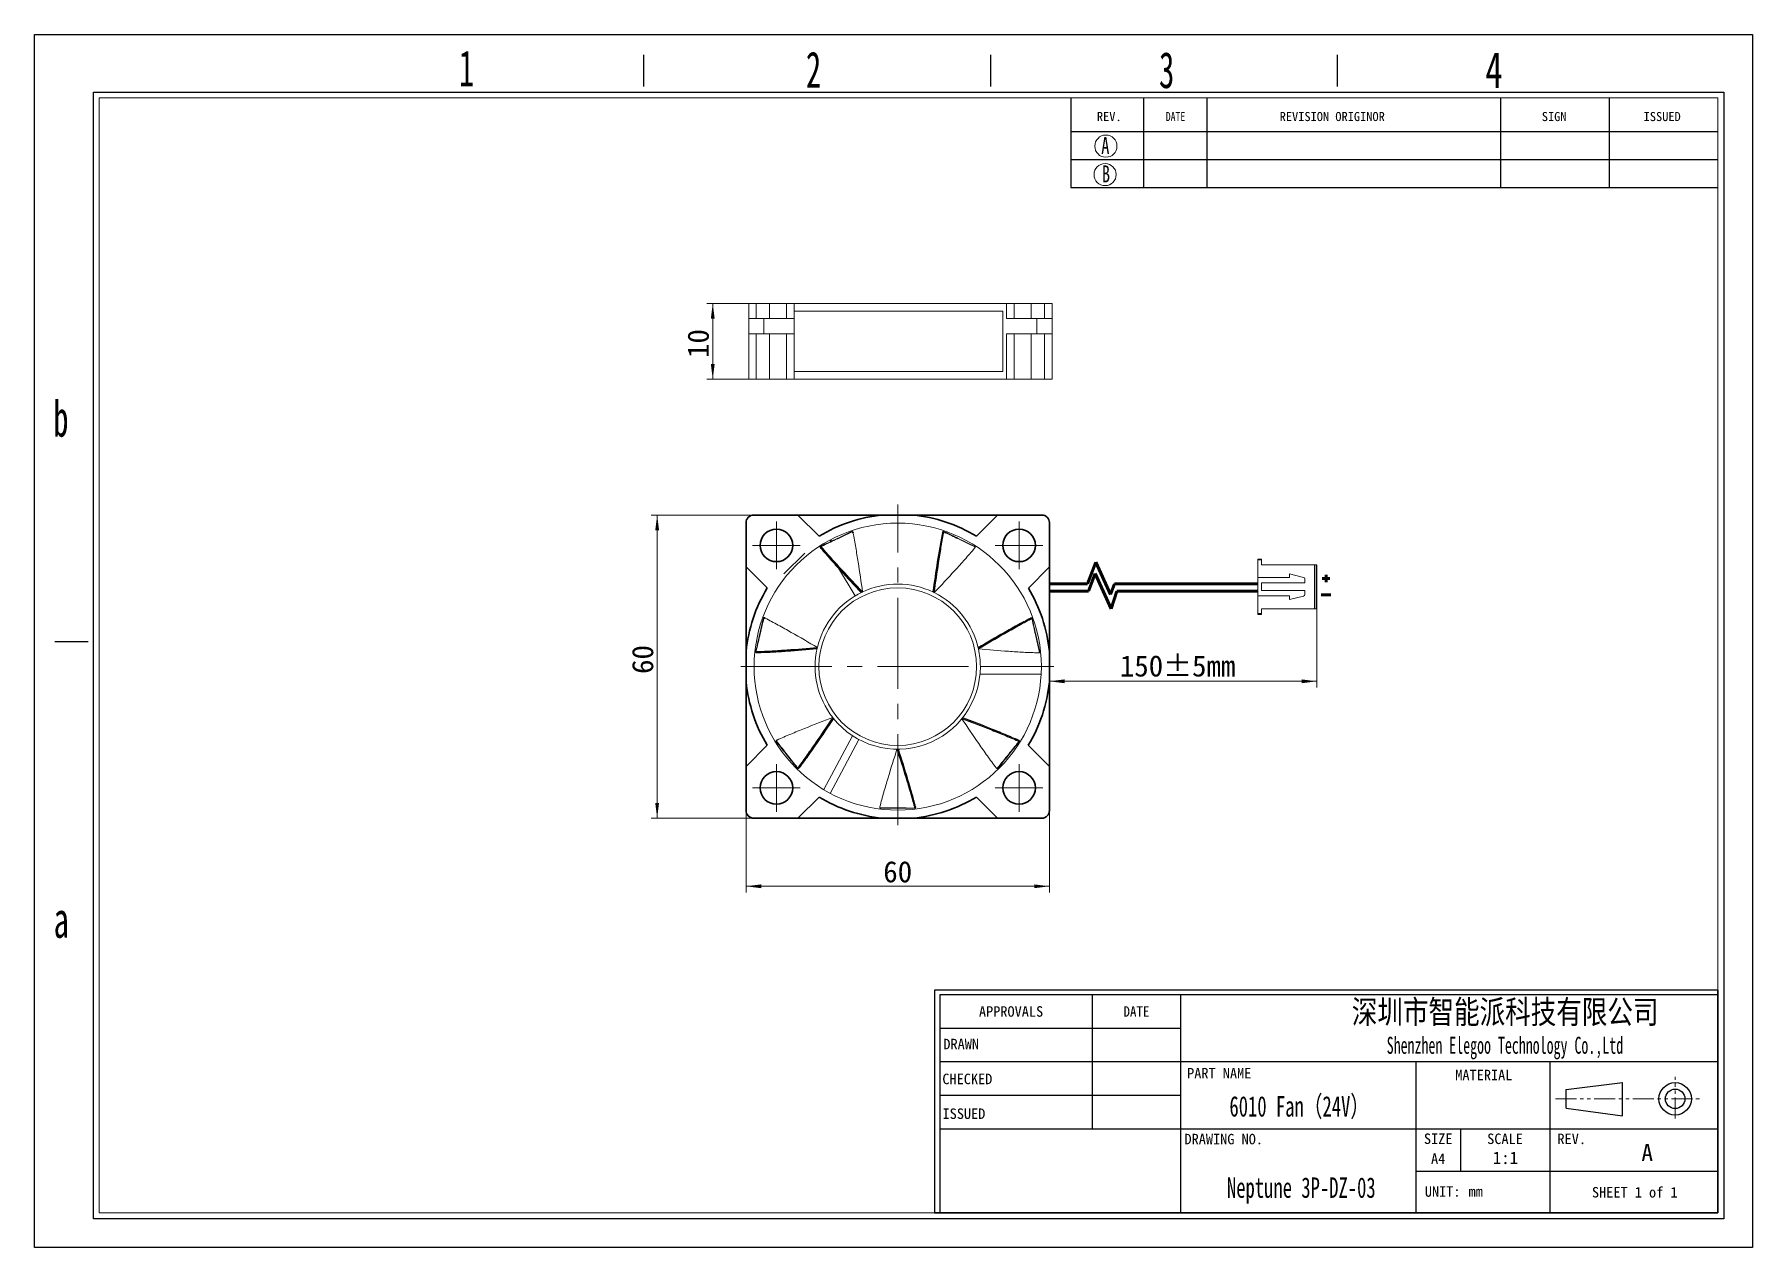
# Model space of a CAD drawing. Header units: millimetres. Extents: x 0 to 227, y 0 to 160.
import ezdxf
from ezdxf.enums import TextEntityAlignment as Align

# ---------------------------------------------------------------- set-up
doc = ezdxf.new("R2010")
doc.units = ezdxf.units.MM
doc.linetypes.add('双点画线', pattern=[22, 12, -2, 2, -2, 2, -2])
doc.linetypes.add('点画线', pattern=[18, 12, -2, 2, -2])
doc.layers.get('0').update_dxf_attribs({"lineweight": 35})
for name, color, linetype, lineweight in [('SLD-0', 179, 'Continuous', 30), ('中心线层', 1, '点画线', 18), ('尺寸线层', 3, 'Continuous', 18), ('粗实线层', 7, 'Continuous', 35)]:
    doc.layers.add(name, color=color, linetype=linetype, lineweight=lineweight)
doc.styles.add('SLDTEXTSTYLE0', font='', dxfattribs={"width": 0.7})
doc.styles.add('SLDTEXTSTYLE10', font='', dxfattribs={"width": 0.7865})
doc.styles.add('SLDTEXTSTYLE11', font='', dxfattribs={"width": 0.862222})
doc.styles.add('SLDTEXTSTYLE12', font='', dxfattribs={"width": 1.089})
doc.styles.add('SLDTEXTSTYLE13', font='', dxfattribs={"width": 0.805625})
doc.styles.add('SLDTEXTSTYLE2', font='', dxfattribs={"width": 0.469})
doc.styles.add('SLDTEXTSTYLE3', font='', dxfattribs={"width": 0.56})
doc.styles.add('SLDTEXTSTYLE4', font='', dxfattribs={"width": 0.40535})
doc.styles.add('SLDTEXTSTYLE5', font='', dxfattribs={"width": 0.7})
doc.styles.add('SLDTEXTSTYLE6', font='', dxfattribs={"width": 0.62})
doc.styles.add('SLDTEXTSTYLE7', font='', dxfattribs={"width": 0.9075})
doc.styles.add('SLDTEXTSTYLE8', font='', dxfattribs={"width": 0.484})
doc.styles.add('SLDTEXTSTYLE9', font='', dxfattribs={"width": 0.870455})
doc.styles.add('工程1', font='')
doc.styles.add('标准', font='', dxfattribs={"width": 0.667})
doc.styles.get('SLDTEXTSTYLE0').set_extended_font_data('宋体')
doc.styles.get('SLDTEXTSTYLE10').set_extended_font_data('宋体')
doc.styles.get('SLDTEXTSTYLE11').set_extended_font_data('宋体')
doc.styles.get('SLDTEXTSTYLE12').set_extended_font_data('宋体')
doc.styles.get('SLDTEXTSTYLE13').set_extended_font_data('宋体')
doc.styles.get('SLDTEXTSTYLE2').set_extended_font_data('宋体')
doc.styles.get('SLDTEXTSTYLE3').set_extended_font_data('宋体')
doc.styles.get('SLDTEXTSTYLE4').set_extended_font_data('宋体')
doc.styles.get('SLDTEXTSTYLE5').set_extended_font_data('宋体')
doc.styles.get('SLDTEXTSTYLE6').set_extended_font_data('宋体')
doc.styles.get('SLDTEXTSTYLE7').set_extended_font_data('宋体')
doc.styles.get('SLDTEXTSTYLE8').set_extended_font_data('宋体')
doc.styles.get('SLDTEXTSTYLE9').set_extended_font_data('宋体')
doc.styles.get('工程1').set_extended_font_data('宋体')
doc.styles.get('标准').set_extended_font_data('宋体')
doc.dimstyles.new('标准', dxfattribs={"dimscale": 0.8, "dimtxt": 3.5, "dimasz": 2.5, "dimexe": 1, "dimexo": 0, "dimtad": 1, "dimdsep": 46, "dimtxsty": '工程1', "dimblk": '_CAXARROW', "dimcen": 0, "dimdle": 4, "dimazin": 2, "dimtfac": 0.707107, "dimtdec": 3, "dimtmove": 2, "dimatfit": 3, "dimfxl": 1, "dimfrac": 2, "dimtolj": 1, "dimarcsym": 1})

msp = doc.modelspace()

# ---------------------------------------------------------------- blocks, each defined once
blk = doc.blocks.new('ELEGOO标题栏_1')
for p in [(133.85, 38.11), (0, 0)]:
    blk.add_line(p, (133.85, 0))
at = {"layer": 'SLD-0', "color": 0, "linetype": 'Continuous'}
for p, q in [((133.85, 38.11), (0, 38.11)), ((0, 38.11), (0, 0)), ((133.85, 37.29), (0.96, 37.29)), ((0.96, 37.29), (0.96, 0)), ((26.95, 37.29), (26.95, 14.34)), ((42.07, 37.29), (42.07, 0)), ((42.07, 31.55), (0.96, 31.55)), ((133.85, 25.81), (0.96, 25.81)), ((82.22, 25.81), (82.22, 0)), ((105.17, 0), (105.17, 25.81)), ((107.93, 21.13), (117.56, 22.32)), ((107.93, 17.89), (107.93, 21.13)), ((117.56, 16.63), (117.56, 22.32)), ((42.07, 20.08), (0.96, 20.08)), ((107.93, 17.89), (117.56, 16.63)), ((133.85, 14.34), (0.96, 14.34)), ((89.87, 14.34), (89.87, 7.17)), ((82.22, 7.17), (133.85, 7.17))]:
    blk.add_line(p, q, dxfattribs=at)
for radius in [2.77, 1.67]:
    blk.add_circle((126.54, 19.51), radius, dxfattribs=at)
at = {"layer": '中心线层', "color": 1, "linetype": '双点画线', "lineweight": 18, "ltscale": 0.3}
for p, q in [((126.54, 16.16), (126.54, 23.3)), ((106.1, 19.51), (130.7, 19.51))]:
    blk.add_line(p, q, dxfattribs=at)
at = {"layer": 'SLD-0', "color": 0}
for s, insert, char_height, width, attachment_point, style in [('{\\W1;APPROVALS}', (13.1, 35.34), 1.7927, 38.1779, 2, 'SLDTEXTSTYLE10'), ('DATE', (34.52, 35.34), 1.793, 17.8919, 2, 'SLDTEXTSTYLE7'), ('{\\W0.8;深圳市智能派科技有限公司}', (97.5, 36.37), 4, 133.1206, 2, 'SLDTEXTSTYLE0'), ('{\\W1;DRAWN}', (4.58, 29.77), 1.7927, 12.6788, 2, 'SLDTEXTSTYLE4'), ('{\\fsimsun|b1|i0|c134|p2;\\W0.6;Shenzhen Elegoo Technology Co.,Ltd}', (97.46, 30.12), 2.9104, 129.0935, 2, 'SLDTEXTSTYLE2'), ('{\\W1;CHECKED}', (5.63, 23.81), 1.7927, 17.6061, 2, 'SLDTEXTSTYLE4'), ('{\\W1;PART NAME}', (48.66, 24.78), 1.7927, 40.2352, 2, 'SLDTEXTSTYLE11'), ('{\\W1;MATERIAL}', (93.86, 24.48), 1.7927, 43.0109, 2, 'SLDTEXTSTYLE12'), ('{\\W1;ISSUED}', (5.05, 17.87), 1.7927, 14.7218, 2, 'SLDTEXTSTYLE4'), ('{\\W1;DRAWING NO.}', (49.43, 13.53), 1.7927, 46.8642, 2, 'SLDTEXTSTYLE9'), ('{\\W1;SIZE}', (86.06, 13.59), 1.793, 9.8746, 2, 'SLDTEXTSTYLE4'), ('{\\W1;SCALE}', (97.48, 13.58), 1.7927, 22.8456, 2, 'SLDTEXTSTYLE7'), ('{\\W1;REV.}', (108.87, 13.56), 1.793, 16.3741, 2, 'SLDTEXTSTYLE7'), ('{\\W1;A}', (120.78, 11.78), 2.91, 3.9348, 1, 'SLDTEXTSTYLE3'), ('{\\W1;A4}', (86.06, 10.18), 1.793, 4.9073, 2, 'SLDTEXTSTYLE4'), ('{\\W1;1:1}', (97.55, 10.49), 2.117, 7.7808, 2, 'SLDTEXTSTYLE3'), ('{\\W1;UNIT:}', (86.83, 4.57), 1.7927, 18.0042, 2, 'SLDTEXTSTYLE7'), ('{\\W1;mm}', (92.46, 4.58), 1.793, 5.0475, 2, 'SLDTEXTSTYLE8'), ('{\\W1;SHEET 1 of 1}', (119.64, 4.44), 1.7927, 47.0046, 2, 'SLDTEXTSTYLE13')]:
    blk.add_mtext(s, dxfattribs=dict(at, insert=insert, char_height=char_height, width=width, attachment_point=attachment_point, style=style))
at = {"layer": '尺寸线层', "color": 0, "style": '标准', "width": 0.667}
for tag, height, p in [('绘制者', 2, (21.79, 28.7)), ('绘图日期', 2, (34.51, 28.68)), ('审核者', 2, (21.8, 23.22)), ('审核日期', 2, (34.51, 22.95)), ('材质', 3.5, (94.1, 18.33)), ('发布者', 2, (21.79, 17.24)), ('发布日期', 2, (34.51, 17.21)), ('零件名称', 3.5, (62.32, 18.23)), ('图纸编号', 3.5, (62.68, 4.34))]:
    blk.add_attdef(tag, text='', height=height, dxfattribs=at).set_placement(p, align=Align.MIDDLE_CENTER)
blk = doc.blocks.new('更新记录栏_1')
at = {"layer": 'SLD-0', "color": 0, "linetype": 'Continuous'}
for p, q in [((-110.52, 0), (-110.52, -15.3)), ((-98.13, 0), (-98.13, -15.3)), ((-87.3, 0), (-87.3, -15.3)), ((-110.52, -5.74), (0, -5.74)), ((-110.52, -10.52), (0, -10.52)), ((-110.52, -15.3), (0, -15.3))]:
    blk.add_line(p, q, dxfattribs=at)
at = {"layer": 'SLD-0', "color": 0}
for p, q in [((-37.16, 0), (-37.16, -15.3)), ((-18.58, 0), (-18.58, -15.3))]:
    blk.add_line(p, q, dxfattribs=at)
at = {"layer": 'SLD-0', "color": 2, "lineweight": 0}
for centre in [(-104.56, -8.25), (-104.68, -13.1)]:
    blk.add_circle(centre, 1.89, dxfattribs=at)
at = {"layer": '粗实线层', "color": 0, "lineweight": 18}
for p in [(-110.52, 0), (0, -15.3)]:
    blk.add_line(p, (0, 0), dxfattribs=at)
at = {"layer": 'SLD-0', "color": 0, "attachment_point": 1, "style": 'SLDTEXTSTYLE10'}
for s, insert, char_height, width in [('{\\W1;REV.}', (-106.09, -2.41), 1.554, 12.2988), ('DATE', (-94.32, -2.41), 1.554, 13.4388), ('{\\W1;REVISION ORIGINOR}', (-74.87, -2.41), 1.5536, 57.5127), ('{\\W1;SIGN}', (-30.09, -2.41), 1.554, 12.3134), ('{\\W1;ISSUED}', (-12.7, -2.41), 1.5536, 19.59)]:
    blk.add_mtext(s, dxfattribs=dict(at, insert=insert, char_height=char_height, width=width))
at = {"layer": 'SLD-0', "color": 2, "char_height": 2.9, "attachment_point": 1, "style": 'SLDTEXTSTYLE5'}
for s, insert, width in [('A', (-105.34, -6.68), 3.5956), ('B', (-105.23, -11.54), 3.5381)]:
    blk.add_mtext(s, dxfattribs=dict(at, insert=insert, width=width))
at = {"layer": '尺寸线层', "color": 0, "style": '标准', "width": 0.667}
for tag, p in [('日期A', (-92.71, -8.13)), ('A版本更新内容', (-62.23, -8.13)), ('标记A', (-27.87, -8.13)), ('发布者A', (-9.29, -8.13)), ('日期B', (-92.71, -12.91)), ('A版本更新内容', (-62.23, -12.91)), ('标记B', (-27.87, -12.91)), ('发布者B', (-9.29, -12.91))]:
    blk.add_attdef(tag, text='', height=1.5, dxfattribs=at).set_placement(p, align=Align.MIDDLE_CENTER)
blk = doc.blocks.new('图框_1')
at = {"layer": 'SLD-0', "color": 0}
for p, q in [((0, 207.38), (293.52, 207.38)), ((0, 0), (0, 207.38)), ((293.52, 207.38), (293.52, 0)), ((293.52, 0), (0, 0))]:
    blk.add_line(p, q, dxfattribs=at)
at = {"layer": 'SLD-0', "color": 0, "linetype": 'Continuous'}
for p, q in [((104.11, 198.49), (104.11, 203.88)), ((163.36, 198.49), (163.36, 203.88)), ((222.61, 198.49), (222.61, 203.88)), ((10.1, 4.94), (10.1, 197.5)), ((10.1, 197.5), (288.58, 197.5)), ((288.58, 197.5), (288.58, 4.94)), ((9.21, 103.56), (3.48, 103.56)), ((288.58, 4.94), (10.1, 4.94))]:
    blk.add_line(p, q, dxfattribs=at)
at = {"layer": 'SLD-0', "color": 0, "lineweight": 15}
for p, q in [((11.08, 5.93), (11.08, 196.52)), ((11.08, 196.52), (287.59, 196.52)), ((287.59, 196.52), (287.59, 5.93)), ((287.59, 5.93), (11.08, 5.93))]:
    blk.add_line(p, q, dxfattribs=at)
at = {"layer": 'SLD-0', "color": 0, "char_height": 6.17, "attachment_point": 1}
for s, insert, width, style in [('1', (72.52, 204.68), 3.1728, 'SLDTEXTSTYLE6'), ('2', (131.8, 204.43), 6.4014, 'SLDTEXTSTYLE6'), ('3', (192.12, 204.37), 6.3735, 'SLDTEXTSTYLE6'), ('4', (247.85, 204.37), 7.6545, 'SLDTEXTSTYLE5'), ('b', (3.24, 144.8), 6.4386, 'SLDTEXTSTYLE6'), ('a', (3.29, 59.13), 6.3735, 'SLDTEXTSTYLE6')]:
    blk.add_mtext(s, dxfattribs=dict(at, insert=insert, width=width, style=style))
blk = doc.blocks.new('图框1_1')
at = {"layer": '粗实线层', "color": 0}
blk.add_blockref('图框_1', (0, 0), dxfattribs=at)
blk = doc.blocks.new('*X6')
at = {"layer": '尺寸线层', "linetype": 'Continuous'}
for points in [[(89.46, 124.59), (89.71, 122.59), (89.21, 122.59)], [(89.46, 114.59), (89.71, 116.59), (89.21, 116.59)]]:
    blk.add_hatch(color=0, dxfattribs=at).paths.add_polyline_path(points, flags=0)
at = {"layer": '尺寸线层', "color": 0, "linetype": 'Continuous'}
for p, q in [((95.2, 124.59), (88.66, 124.59)), ((89.46, 124.59), (89.46, 114.59)), ((95.2, 114.59), (88.66, 114.59))]:
    blk.add_line(p, q, dxfattribs=at)
at = {"layer": '尺寸线层', "color": 0, "insert": (87.56, 119.3), "char_height": 2.8, "width": 6.695, "attachment_point": 5, "rotation": 90, "style": '工程1'}
blk.add_mtext('10', dxfattribs=at)
blk = doc.blocks.new('_CAXARROW')
blk.add_hatch(color=0).paths.add_polyline_path([(0, 0), (-1, 0.125), (-1, -0.125)], flags=0)
blk = doc.blocks.new('*X7')
at = {"layer": '尺寸线层', "linetype": 'Continuous'}
for points in [[(82.13, 96.67), (81.88, 94.67), (82.38, 94.67)], [(82.13, 56.67), (81.88, 58.67), (82.38, 58.67)]]:
    blk.add_hatch(color=0, dxfattribs=at).paths.add_polyline_path(points, flags=0)
at = {"layer": '尺寸线层', "color": 0, "linetype": 'Continuous'}
for p, q in [((100.69, 96.67), (81.33, 96.67)), ((82.13, 56.67), (82.13, 96.67)), ((100.69, 56.67), (81.33, 56.67))]:
    blk.add_line(p, q, dxfattribs=at)
at = {"layer": '尺寸线层', "color": 0, "insert": (80.23, 77.61), "char_height": 2.8, "width": 7.2268, "attachment_point": 5, "rotation": 90, "style": '工程1'}
blk.add_mtext('60', dxfattribs=at)
blk = doc.blocks.new('*X8')
at = {"layer": '尺寸线层', "linetype": 'Continuous'}
for points in [[(93.85, 47.68), (95.85, 47.93), (95.85, 47.43)], [(133.85, 47.68), (131.85, 47.93), (131.85, 47.43)]]:
    blk.add_hatch(color=0, dxfattribs=at).paths.add_polyline_path(points, flags=0)
at = {"layer": '尺寸线层', "color": 0, "linetype": 'Continuous'}
for p, q in [((93.85, 63.5), (93.85, 46.88)), ((133.85, 63.5), (133.85, 46.88)), ((93.85, 47.68), (133.85, 47.68))]:
    blk.add_line(p, q, dxfattribs=at)
at = {"layer": '尺寸线层', "color": 0, "insert": (113.85, 49.58), "char_height": 2.8, "width": 7.2268, "attachment_point": 5, "style": '工程1'}
blk.add_mtext('60', dxfattribs=at)
blk = doc.blocks.new('*X9')
at = {"layer": '尺寸线层', "linetype": 'Continuous'}
for points in [[(133.85, 74.73), (135.85, 74.98), (135.85, 74.48)], [(169.13, 74.73), (167.13, 74.98), (167.13, 74.48)]]:
    blk.add_hatch(color=0, dxfattribs=at).paths.add_polyline_path(points, flags=0)
at = {"layer": '尺寸线层', "color": 0, "linetype": 'Continuous'}
for p, q in [((169.13, 84.31), (169.13, 73.93)), ((133.85, 77.64), (133.85, 73.93)), ((133.85, 74.73), (169.13, 74.73))]:
    blk.add_line(p, q, dxfattribs=at)
at = {"layer": '尺寸线层', "color": 0, "insert": (150.76, 76.74), "char_height": 2.8, "width": 31.0972, "attachment_point": 5, "style": '工程1'}
blk.add_mtext('150%%P5mm', dxfattribs=at)

# ---------------------------------------------------------------- dimensions: what is measured, and where the dimension line sits
at = {"layer": '尺寸线层', "color": 0}
dim = msp.add_linear_dim(base=(89.457, 114.589), p1=(95.201, 124.589), p2=(95.201, 114.589), angle=270, dimstyle='标准', override={"dimsah": 1, "dimtfill": 1, "dimtzin": 8}, dxfattribs=at)
dim.commit()
dim.dimension.update_dxf_attribs({"geometry": '*X6', "text_midpoint": (89.457, 119.298), "dimtype": 160})
for base, p1, p2, angle, text, override, picture, middle in [((82.133, 96.666), (100.692, 56.666), (100.692, 96.666), 90, '60', {"dimsah": 1, "dimtfac": 1, "dimtfill": 1, "dimtzin": 8}, '*X7', (82.133, 77.613)), ((169.132, 74.732), (133.854, 77.642), (169.132, 84.31), 0, '150%%P5mm', {"dimsah": 1, "dimtfac": 1, "dimtfill": 1}, '*X9', (150.755, 74.732))]:
    dim = msp.add_linear_dim(base=base, p1=p1, p2=p2, angle=angle, text=text, dimstyle='标准', override=override, dxfattribs=at)
    dim.commit()
    dim.dimension.update_dxf_attribs({"geometry": picture, "text_midpoint": middle, "dimtype": 160})
dim = msp.add_linear_dim(base=(133.854, 47.684), p1=(93.854, 63.503), p2=(133.854, 63.503), angle=0, text='60', dimstyle='标准', override={"dimsah": 1, "dimtfac": 1, "dimtfill": 1, "dimtzin": 8}, dxfattribs=at)
dim.commit()
dim.dimension.update_dxf_attribs({"geometry": '*X8', "text_midpoint": (113.854, 47.684)})

# ---------------------------------------------------------------- linework, layer by layer
at = {"color": 0, "linetype": 'Continuous', "lineweight": 15}
for p, q in [((94.201, 122.589), (94.201, 124.589)), ((95.201, 124.589), (94.201, 124.589)), ((94.201, 120.589), (94.201, 122.589)), ((94.201, 122.589), (96.201, 122.589)), ((95.201, 122.589), (95.201, 124.589)), ((96.951, 124.589), (95.201, 124.589)), ((96.201, 122.589), (96.201, 120.589)), ((96.201, 122.589), (100.201, 122.589)), ((96.951, 122.589), (96.951, 124.589)), ((99.201, 124.589), (96.951, 124.589)), ((99.201, 122.589), (99.201, 124.589)), ((100.201, 124.589), (99.201, 124.589)), ((100.201, 122.589), (100.201, 124.589)), ((128.201, 124.589), (100.201, 124.589)), ((100.201, 123.589), (127.701, 123.589)), ((100.201, 123.589), (100.201, 115.589)), ((127.701, 115.589), (127.701, 123.589)), ((128.201, 122.589), (128.201, 124.589)), ((129.201, 124.589), (128.201, 124.589)), ((128.201, 122.589), (132.201, 122.589)), ((129.201, 122.589), (129.201, 124.589)), ((131.451, 124.589), (129.201, 124.589)), ((131.451, 122.589), (131.451, 124.589)), ((133.201, 124.589), (131.451, 124.589)), ((132.201, 120.589), (132.201, 122.589)), ((132.201, 122.589), (134.201, 122.589)), ((133.201, 122.589), (133.201, 124.589)), ((134.201, 124.589), (133.201, 124.589)), ((134.201, 122.589), (134.201, 124.589)), ((134.201, 122.589), (134.201, 120.589)), ((94.201, 120.589), (96.201, 120.589)), ((94.201, 120.589), (94.201, 116.589)), ((95.201, 120.589), (95.201, 114.589)), ((100.201, 120.589), (96.201, 120.589)), ((96.951, 120.589), (96.951, 114.589)), ((99.201, 114.589), (99.201, 120.589)), ((100.201, 120.589), (100.201, 114.589)), ((132.201, 120.589), (128.201, 120.589)), ((128.201, 114.589), (128.201, 120.589)), ((129.201, 120.589), (129.201, 114.589)), ((131.451, 120.589), (131.451, 114.589)), ((134.201, 120.589), (132.201, 120.589)), ((133.201, 114.589), (133.201, 120.589)), ((134.201, 120.589), (134.201, 114.589)), ((94.201, 114.589), (94.201, 116.589)), ((100.201, 115.589), (127.701, 115.589)), ((95.201, 114.589), (94.201, 114.589)), ((95.201, 114.589), (96.951, 114.589)), ((96.951, 114.589), (99.201, 114.589)), ((100.201, 114.589), (99.201, 114.589)), ((128.201, 114.589), (100.201, 114.589)), ((129.201, 114.589), (128.201, 114.589)), ((129.201, 114.589), (131.451, 114.589)), ((131.451, 114.589), (133.201, 114.589)), ((134.201, 114.589), (133.201, 114.589))]:
    msp.add_line(p, q, dxfattribs=at)
at = {"color": 0, "linetype": 'Continuous', "lineweight": 35}
for p, q in [((93.854, 95.666), (93.854, 89.828)), ((100.692, 96.666), (94.854, 96.666)), ((103.477, 93.88), (100.692, 96.666)), ((111.852, 96.666), (100.692, 96.666)), ((115.857, 96.666), (111.852, 96.666)), ((127.016, 96.666), (115.857, 96.666)), ((127.016, 96.666), (124.231, 93.88)), ((132.854, 96.666), (127.016, 96.666)), ((133.854, 89.828), (133.854, 95.666)), ((105.089, 93.195), (104.97, 93.393)), ((98.854, 88.895), (101.62, 91.646)), ((104.184, 92.759), (104.099, 92.9)), ((93.854, 89.828), (96.64, 87.042)), ((93.854, 89.828), (93.854, 78.668)), ((131.081, 87.021), (133.854, 89.828)), ((133.854, 78.668), (133.854, 89.828)), ((93.854, 78.668), (93.854, 74.663)), ((133.854, 74.663), (133.854, 78.668)), ((93.854, 74.663), (93.854, 63.503)), ((133.854, 63.503), (133.854, 74.663)), ((96.64, 66.289), (93.854, 63.503)), ((133.854, 63.503), (131.069, 66.289)), ((93.854, 63.503), (93.854, 57.666)), ((133.854, 57.666), (133.854, 63.503)), ((100.692, 56.666), (103.477, 59.451)), ((124.231, 59.451), (127.016, 56.666)), ((94.854, 56.666), (100.692, 56.666)), ((100.692, 56.666), (111.852, 56.666)), ((111.852, 56.666), (115.857, 56.666)), ((115.857, 56.666), (127.016, 56.666)), ((127.016, 56.666), (132.854, 56.666))]:
    msp.add_line(p, q, dxfattribs=at)
at = {"color": 7, "linetype": 'Continuous', "lineweight": 15}
for p, q in [((161.332, 90.86), (161.832, 90.86)), ((161.332, 90.76), (161.332, 90.86)), ((161.832, 90.76), (161.332, 90.76)), ((161.332, 90.76), (161.332, 88.41)), ((161.832, 90.86), (161.832, 90.76)), ((161.832, 90.11), (161.832, 90.76)), ((161.332, 88.41), (161.332, 86.01)), ((165.532, 88.41), (161.332, 88.41)), ((161.832, 90.11), (168.832, 90.11)), ((165.532, 88.91), (165.532, 88.41)), ((167.38, 88.448), (165.532, 88.91)), ((168.832, 84.31), (168.832, 90.11)), ((168.832, 90.11), (169.032, 90.11)), ((169.032, 90.11), (169.032, 84.31)), ((169.032, 90.11), (169.132, 90.11)), ((169.132, 84.31), (169.132, 90.11)), ((161.832, 87.71), (167.532, 87.71)), ((161.832, 86.71), (161.832, 87.71)), ((167.532, 86.71), (161.832, 86.71)), ((167.532, 87.71), (167.532, 88.254)), ((167.532, 86.166), (167.532, 86.71)), ((161.332, 86.01), (165.532, 86.01)), ((161.332, 86.01), (161.332, 83.66)), ((168.832, 84.31), (161.832, 84.31)), ((161.832, 83.66), (161.832, 84.31)), ((165.532, 85.51), (165.532, 86.01)), ((167.38, 85.972), (165.532, 85.51)), ((169.032, 84.31), (168.832, 84.31)), ((169.032, 84.31), (169.132, 84.31)), ((161.332, 83.66), (161.832, 83.66)), ((161.332, 83.56), (161.332, 83.66)), ((161.832, 83.56), (161.332, 83.56)), ((161.832, 83.66), (161.832, 83.56))]:
    msp.add_line(p, q, dxfattribs=at)
at = {"color": 9, "linetype": 'Continuous', "lineweight": 18}
for p, q in [((108.243, 86.005), (106.057, 89.642)), ((109.084, 86.461), (109.17, 86.502)), ((118.539, 86.502), (118.624, 86.461)), ((103.222, 79.044), (103.243, 79.136)), ((124.465, 79.136), (124.487, 79.044)), ((124.703, 75.666), (132.768, 75.666)), ((124.749, 76.666), (132.794, 76.666)), ((105.366, 69.836), (105.307, 69.91)), ((122.402, 69.91), (122.343, 69.836)), ((107.878, 67.556), (104.092, 60.435)), ((108.739, 67.046), (104.962, 59.943)), ((113.902, 65.771), (113.807, 65.771)), ((116.116, 57.971), (116.038, 57.971))]:
    msp.add_line(p, q, dxfattribs=at)
for points in [[(119.756, 94.335), (119.751, 94.338), (119.749, 94.34), (119.748, 94.342), (119.75, 94.343), (119.753, 94.345), (119.757, 94.345), (119.764, 94.345), (119.771, 94.345)], [(119.841, 94.31), (119.806, 94.327), (119.801, 94.33), (119.771, 94.345)], [(119.928, 94.491), (119.953, 94.479), (119.991, 94.46), (119.998, 94.457)], [(131.348, 83.069), (131.348, 83.073), (131.348, 83.077), (131.349, 83.078), (131.351, 83.078), (131.354, 83.077), (131.357, 83.073), (131.361, 83.068), (131.366, 83.062)], [(131.382, 82.986), (131.374, 83.024), (131.372, 83.03), (131.366, 83.062)], [(131.577, 83.031), (131.583, 83.004), (131.593, 82.962), (131.595, 82.954)], [(95.125, 78.621), (95.131, 78.648), (95.14, 78.689), (95.142, 78.697)], [(95.32, 78.577), (95.311, 78.539), (95.31, 78.533), (95.302, 78.501)], [(95.314, 78.487), (95.313, 78.483), (95.311, 78.48), (95.309, 78.479), (95.308, 78.48), (95.306, 78.482), (95.304, 78.487), (95.303, 78.493), (95.302, 78.501)], [(129.723, 66.903), (129.748, 66.933), (129.752, 66.937), (129.773, 66.963)], [(129.768, 66.98), (129.771, 66.984), (129.774, 66.986), (129.776, 66.986), (129.777, 66.984), (129.777, 66.981), (129.777, 66.976), (129.775, 66.97), (129.773, 66.963)], [(129.881, 66.778), (129.863, 66.756), (129.837, 66.723), (129.832, 66.717)], [(100.648, 63.241), (100.631, 63.263), (100.604, 63.296), (100.599, 63.302)], [(100.805, 63.367), (100.828, 63.336), (100.832, 63.331), (100.852, 63.305)], [(100.87, 63.306), (100.873, 63.302), (100.874, 63.299), (100.874, 63.297), (100.872, 63.296), (100.869, 63.297), (100.865, 63.298), (100.859, 63.301), (100.852, 63.305)], [(116.115, 58.171), (116.154, 58.171), (116.16, 58.171), (116.193, 58.17)], [(116.204, 58.185), (116.209, 58.185), (116.212, 58.184), (116.213, 58.183), (116.213, 58.181), (116.21, 58.178), (116.206, 58.176), (116.201, 58.173), (116.193, 58.17)]]:
    msp.add_lwpolyline(points, dxfattribs=at)
at = {"color": 0, "linetype": 'Continuous', "lineweight": 35}
for points in [[(103.705, 92.528), (103.73, 92.54), (103.768, 92.559), (103.775, 92.562)], [(103.719, 92.297), (103.714, 92.295), (103.711, 92.294), (103.709, 92.295), (103.709, 92.297), (103.71, 92.3), (103.712, 92.304), (103.716, 92.309), (103.721, 92.315)], [(103.793, 92.347), (103.757, 92.331), (103.751, 92.329), (103.721, 92.315)]]:
    msp.add_lwpolyline(points, dxfattribs=at)
at = {"color": 9, "linetype": 'Continuous', "lineweight": 18}
for radius in [18.94, 10.395]:
    msp.add_circle((113.854, 76.666), radius, dxfattribs=at)
at = {"color": 0, "linetype": 'Continuous', "lineweight": 35}
for centre in [(97.854, 92.666), (129.854, 92.666), (97.854, 60.666), (129.854, 60.666)]:
    msp.add_circle(centre, 2.15, dxfattribs=at)
for centre, radius, start, end in [((94.854, 95.666), 1, 90, 180), ((113.854, 76.666), 20.1, 95.71768, 121.08116), ((113.854, 76.666), 20.1, 58.91884, 84.28232), ((132.854, 95.666), 1, 0, 90), ((107.795, 94.444), 0.0489, 6.37512, 107.12536), ((107.95, 94.346), 0.0106, 283.47956, 337.75295), ((103.791, 92.522), 0.0427, 35.25028, 111.28431), ((103.961, 92.19), 0.23, 119.74908, 137.07498), ((113.854, 76.666), 20.1, 148.91884, 174.28232), ((113.854, 76.666), 20.1, 5.71768, 31.01015), ((96.177, 83.013), 0.0489, 57.80277, 158.55548), ((96.35, 83.073), 0.0106, 334.91458, 29.19101), ((113.854, 76.666), 20.1, 185.71768, 211.08116), ((113.854, 76.666), 20.1, 328.91884, 354.28232), ((113.854, 76.666), 20.1, 238.91884, 264.28232), ((113.854, 76.666), 20.1, 275.71768, 301.08116), ((94.854, 57.666), 1, 180, 270), ((132.854, 57.666), 1, 270, 0)]:
    msp.add_arc(centre, radius, start, end, dxfattribs=at)
at = {"color": 9, "linetype": 'Continuous', "lineweight": 18}
for centre, radius, start, end in [((119.824, 94.08), 0.23, 68.3183, 85.6496), ((119.977, 94.42), 0.0427, 343.81857, 59.85817), ((123.996, 92.305), 0.0106, 232.04796, 286.32769), ((123.976, 92.488), 0.0489, 314.94594, 55.69817), ((113.854, 76.666), 10.895, 64.28571, 166.62433), ((113.854, 76.666), 10.895, 12.85714, 63.76667), ((131.191, 82.856), 0.23, 16.88994, 34.21944), ((131.552, 82.948), 0.0427, 292.39159, 8.42801), ((95.183, 78.684), 0.0427, 86.67503, 162.71608), ((95.548, 78.611), 0.23, 171.17817, 188.50514), ((113.854, 76.666), 10.895, 167.14286, 218.05281), ((113.854, 76.666), 10.895, 360, 12.33777), ((132.405, 78.487), 0.0106, 180.62726, 234.90241), ((132.535, 78.617), 0.0489, 263.51619, 4.26978), ((113.854, 76.666), 10.895, 218.57143, 0), ((97.87, 66.802), 0.0489, 109.22948, 209.98676), ((97.931, 66.976), 0.0106, 26.34526, 80.60787), ((129.503, 66.971), 0.23, 325.46123, 342.7913), ((129.801, 66.746), 0.0427, 240.96023, 317.00276), ((100.634, 63.326), 0.0427, 138.1023, 214.14539), ((100.92, 63.566), 0.23, 222.6045, 239.93351), ((126.845, 63.298), 0.0106, 129.19832, 183.46268), ((127.027, 63.277), 0.0489, 212.08834, 312.84165), ((111.502, 58.175), 0.0106, 77.76186, 132.03487), ((111.6, 58.019), 0.0489, 160.66027, 261.41248), ((116.041, 58.013), 0.0427, 189.53068, 265.57254), ((116.031, 58.386), 0.23, 274.02812, 291.36699)]:
    msp.add_arc(centre, radius, start, end, dxfattribs=at)
at = {"color": 7, "linetype": 'Continuous', "lineweight": 15}
for centre, start, end in [((167.332, 88.254), 0, 75.96376), ((167.332, 86.166), 284.03624, 0)]:
    msp.add_arc(centre, 0.2, start, end, dxfattribs=at)
at = {"color": 9, "linetype": 'Continuous', "lineweight": 18}
for points, knots in [([(103.775, 92.562), (104.388, 92.857), (105, 93.151), (105.611, 93.446), (105.973, 93.62), (106.335, 93.794), (106.696, 93.968), (107.058, 94.143), (107.419, 94.317), (107.78, 94.491)], [0, 0, 0, 0, 395.25999, 395.25999, 395.25999, 629.1686084, 629.1686084, 629.1686084, 863.0772239, 863.0772239, 863.0772239, 863.0772239]), ([(107.843, 94.449), (107.482, 94.278), (107.12, 94.106), (106.757, 93.935), (106.395, 93.763), (106.032, 93.591), (105.669, 93.42), (105.055, 93.129), (104.441, 92.838), (103.826, 92.547)], [0, 0, 0, 0, 235.5248069, 235.5248069, 235.5248069, 471.0500895, 471.0500895, 471.0500895, 869.0415102, 869.0415102, 869.0415102, 869.0415102]), ([(109.217, 86.525), (109.037, 87.84), (108.843, 89.152), (108.532, 91.108), (108.425, 91.758), (108.203, 93.052), (108.082, 93.696), (107.953, 94.335)], [0, 0, 0, 0, 432.0472754, 432.0472754, 648.070913, 648.070913, 864.0945507, 864.0945507, 864.0945507, 864.0945507]), ([(118.491, 86.525), (118.671, 87.84), (118.865, 89.152), (119.176, 91.108), (119.283, 91.758), (119.505, 93.052), (119.626, 93.696), (119.756, 94.335)], [0, 0, 0, 0, 463.5991373, 463.5991373, 695.3987059, 695.3987059, 927.1982746, 927.1982746, 927.1982746, 927.1982746]), ([(119.771, 94.345), (119.645, 93.702), (119.527, 93.056), (119.31, 91.756), (119.207, 91.103), (118.903, 89.139), (118.714, 87.822), (118.539, 86.502)], [0, 0, 0, 0, 233.0368326, 233.0368326, 466.0736653, 466.0736653, 932.1473306, 932.1473306, 932.1473306, 932.1473306]), ([(118.624, 86.461), (118.799, 87.78), (118.988, 89.098), (119.287, 91.064), (119.388, 91.717), (119.601, 93.019), (119.717, 93.666), (119.841, 94.31)], [0, 0, 0, 0, 463.8690785, 463.8690785, 695.8036177, 695.8036177, 927.738157, 927.738157, 927.738157, 927.738157]), ([(119.909, 94.294), (119.784, 93.649), (119.667, 93.001), (119.452, 91.698), (119.348, 91.044), (119.044, 89.076), (118.852, 87.758), (118.671, 86.438)], [0, 0, 0, 0, 233.2108911, 233.2108911, 466.4217822, 466.4217822, 932.8435644, 932.8435644, 932.8435644, 932.8435644]), ([(119.927, 94.489), (119.917, 94.493), (119.894, 94.504), (119.853, 94.497), (119.813, 94.473), (119.779, 94.431), (119.757, 94.384), (119.751, 94.35), (119.749, 94.341)], [0, 0, 0, 0, 214.6113254, 521.9761958, 814.9847613, 1156.8164154, 1577.1730906, 1736.6994025, 1736.6994025, 1736.6994025, 1736.6994025]), ([(119.928, 94.491), (119.9, 94.504), (119.867, 94.495), (119.809, 94.441), (119.785, 94.396), (119.771, 94.345)], [0, 0, 0, 0, 340.998869, 340.998869, 681.9977381, 681.9977381, 681.9977381, 681.9977381]), ([(119.841, 94.31), (119.855, 94.361), (119.879, 94.406), (119.937, 94.461), (119.97, 94.47), (119.998, 94.457)], [0, 0, 0, 0, 341.0828333, 341.0828333, 682.1656666, 682.1656666, 682.1656666, 682.1656666]), ([(120.018, 94.408), (120.009, 94.412), (120, 94.414), (119.991, 94.412), (119.982, 94.411), (119.973, 94.407), (119.964, 94.401), (119.955, 94.394), (119.947, 94.385), (119.94, 94.374), (119.932, 94.362), (119.925, 94.349), (119.92, 94.334), (119.915, 94.321), (119.912, 94.308), (119.909, 94.294)], [0, 0, 0, 0, 300.1995268, 300.1995268, 300.1995268, 599.5574937, 599.5574937, 599.5574937, 903.3511981, 903.3511981, 903.3511981, 1220.555385, 1220.555385, 1220.555385, 1485.3267985, 1485.3267985, 1485.3267985, 1485.3267985]), ([(119.998, 94.457), (120.611, 94.162), (121.223, 93.867), (121.834, 93.573), (122.196, 93.398), (122.558, 93.224), (122.919, 93.05), (123.281, 92.876), (123.642, 92.702), (124.003, 92.528)], [0, 0, 0, 0, 438.2414491, 438.2414491, 438.2414491, 697.5858161, 697.5858161, 697.5858161, 956.9301798, 956.9301798, 956.9301798, 956.9301798]), ([(124.01, 92.453), (123.651, 92.629), (123.291, 92.805), (122.931, 92.981), (122.571, 93.158), (122.21, 93.334), (121.849, 93.511), (121.24, 93.81), (120.629, 94.109), (120.018, 94.408)], [0, 0, 0, 0, 261.178192, 261.178192, 261.178192, 522.3569116, 522.3569116, 522.3569116, 963.6975969, 963.6975969, 963.6975969, 963.6975969]), ([(109.037, 86.438), (108.121, 87.399), (107.217, 88.368), (105.881, 89.831), (105.439, 90.32), (104.566, 91.301), (104.138, 91.796), (103.719, 92.297)], [0, 0, 0, 0, 423.3828552, 423.3828552, 635.0742828, 635.0742828, 846.7657104, 846.7657104, 846.7657104, 846.7657104]), ([(103.721, 92.315), (104.145, 91.815), (104.577, 91.32), (105.458, 90.34), (105.904, 89.852), (107.25, 88.39), (108.162, 87.421), (109.084, 86.461)], [0, 0, 0, 0, 211.8895762, 211.8895762, 423.7791523, 423.7791523, 847.5583046, 847.5583046, 847.5583046, 847.5583046]), ([(109.17, 86.502), (108.248, 87.462), (107.335, 88.431), (105.985, 89.89), (105.537, 90.377), (104.652, 91.355), (104.218, 91.849), (103.793, 92.347)], [0, 0, 0, 0, 423.7339326, 423.7339326, 635.600899, 635.600899, 847.4678653, 847.4678653, 847.4678653, 847.4678653]), ([(103.847, 92.39), (104.273, 91.891), (104.707, 91.395), (105.591, 90.414), (106.038, 89.926), (107.387, 88.461), (108.298, 87.489), (109.217, 86.525)], [0, 0, 0, 0, 212.1230284, 212.1230284, 424.2460568, 424.2460568, 848.4921137, 848.4921137, 848.4921137, 848.4921137]), ([(118.671, 86.438), (119.587, 87.399), (120.492, 88.368), (121.827, 89.831), (122.269, 90.32), (123.142, 91.301), (123.57, 91.796), (123.989, 92.297)], [0, 0, 0, 0, 469.435348, 469.435348, 704.153022, 704.153022, 938.870696, 938.870696, 938.870696, 938.870696]), ([(123.989, 92.297), (124.001, 92.31), (124.011, 92.325), (124.019, 92.34), (124.027, 92.354), (124.032, 92.369), (124.035, 92.382), (124.038, 92.396), (124.038, 92.408), (124.036, 92.419), (124.034, 92.429), (124.029, 92.438), (124.022, 92.445), (124.019, 92.448), (124.015, 92.451), (124.01, 92.453)], [0, 0, 0, 0, 346.3819325, 346.3819325, 346.3819325, 693.9434641, 693.9434641, 693.9434641, 1032.3558063, 1032.3558063, 1032.3558063, 1353.6861446, 1353.6861446, 1353.6861446, 1516.1534353, 1516.1534353, 1516.1534353, 1516.1534353]), ([(123.998, 92.295), (124.002, 92.299), (124.023, 92.323), (124.049, 92.371), (124.063, 92.431), (124.053, 92.481), (124.03, 92.514), (124.01, 92.523), (124.002, 92.526)], [0, 0, 0, 0, 89.4529085, 551.7303866, 974.7199771, 1306.4090543, 1605.0106325, 1771.7414704, 1771.7414704, 1771.7414704, 1771.7414704]), ([(109.084, 86.461), (109.079, 86.459), (109.073, 86.456), (109.068, 86.453), (109.063, 86.451), (109.058, 86.448), (109.054, 86.446), (109.049, 86.444), (109.046, 86.443), (109.043, 86.441), (109.04, 86.44), (109.038, 86.439), (109.038, 86.439), (109.037, 86.438), (109.037, 86.438), (109.037, 86.438)], [0, 0, 0, 0, 309.6333737, 309.6333737, 309.6333737, 619.7087641, 619.7087641, 619.7087641, 922.2383422, 922.2383422, 922.2383422, 1210.0130826, 1210.0130826, 1210.0130826, 1353.0431725, 1353.0431725, 1353.0431725, 1353.0431725]), ([(109.217, 86.525), (109.217, 86.525), (109.216, 86.525), (109.215, 86.524), (109.213, 86.523), (109.211, 86.522), (109.208, 86.521), (109.204, 86.519), (109.201, 86.517), (109.197, 86.515), (109.192, 86.513), (109.187, 86.511), (109.182, 86.508), (109.178, 86.506), (109.174, 86.504), (109.17, 86.502)], [0, 0, 0, 0, 273.6259308, 273.6259308, 273.6259308, 546.873849, 546.873849, 546.873849, 825.9517123, 825.9517123, 825.9517123, 1118.1459335, 1118.1459335, 1118.1459335, 1354.8231353, 1354.8231353, 1354.8231353, 1354.8231353]), ([(118.539, 86.502), (118.533, 86.505), (118.527, 86.508), (118.522, 86.51), (118.517, 86.513), (118.512, 86.515), (118.508, 86.517), (118.504, 86.519), (118.5, 86.521), (118.497, 86.522), (118.495, 86.523), (118.493, 86.524), (118.492, 86.525), (118.491, 86.525), (118.491, 86.525), (118.491, 86.525)], [0, 0, 0, 0, 330.2741839, 330.2741839, 330.2741839, 661.0198503, 661.0198503, 661.0198503, 983.7166847, 983.7166847, 983.7166847, 1290.6750929, 1290.6750929, 1290.6750929, 1443.2398686, 1443.2398686, 1443.2398686, 1443.2398686]), ([(118.671, 86.438), (118.671, 86.438), (118.671, 86.439), (118.669, 86.44), (118.667, 86.44), (118.665, 86.441), (118.662, 86.443), (118.659, 86.444), (118.655, 86.446), (118.651, 86.448), (118.646, 86.45), (118.642, 86.453), (118.637, 86.455), (118.632, 86.457), (118.628, 86.459), (118.624, 86.461)], [0, 0, 0, 0, 291.7541372, 291.7541372, 291.7541372, 583.1052179, 583.1052179, 583.1052179, 880.6724879, 880.6724879, 880.6724879, 1192.2250979, 1192.2250979, 1192.2250979, 1444.5825869, 1444.5825869, 1444.5825869, 1444.5825869]), ([(95.142, 78.697), (95.293, 79.36), (95.444, 80.022), (95.595, 80.683), (95.685, 81.075), (95.774, 81.466), (95.863, 81.858), (95.953, 82.249), (96.042, 82.64), (96.131, 83.031)], [0, 0, 0, 0, 352.3443576, 352.3443576, 352.3443576, 560.8561827, 560.8561827, 560.8561827, 769.3680052, 769.3680052, 769.3680052, 769.3680052]), ([(96.203, 83.054), (96.111, 82.664), (96.02, 82.274), (95.928, 81.884), (95.836, 81.494), (95.744, 81.103), (95.652, 80.712), (95.496, 80.051), (95.341, 79.39), (95.185, 78.727)], [0, 0, 0, 0, 209.3260931, 209.3260931, 209.3260931, 418.652609, 418.652609, 418.652609, 772.373265, 772.373265, 772.373265, 772.373265]), ([(103.255, 79.188), (102.115, 79.867), (100.968, 80.533), (99.244, 81.509), (98.67, 81.831), (97.519, 82.464), (96.941, 82.771), (96.36, 83.069)], [0, 0, 0, 0, 392.6727902, 392.6727902, 589.0091854, 589.0091854, 785.3455805, 785.3455805, 785.3455805, 785.3455805]), ([(124.454, 79.188), (125.594, 79.867), (126.74, 80.533), (128.464, 81.509), (129.038, 81.831), (130.189, 82.464), (130.767, 82.771), (131.348, 83.069)], [0, 0, 0, 0, 484.4113811, 484.4113811, 726.6170717, 726.6170717, 968.8227623, 968.8227623, 968.8227623, 968.8227623]), ([(131.366, 83.062), (130.784, 82.76), (130.205, 82.45), (129.054, 81.809), (128.479, 81.483), (126.754, 80.495), (125.606, 79.822), (124.465, 79.136)], [0, 0, 0, 0, 244.764855, 244.764855, 489.5297099, 489.5297099, 979.0594199, 979.0594199, 979.0594199, 979.0594199]), ([(124.487, 79.044), (125.627, 79.729), (126.775, 80.404), (128.498, 81.395), (129.072, 81.723), (130.223, 82.368), (130.801, 82.681), (131.382, 82.986)], [0, 0, 0, 0, 484.4374912, 484.4374912, 726.6562368, 726.6562368, 968.8749824, 968.8749824, 968.8749824, 968.8749824]), ([(131.411, 82.923), (130.83, 82.619), (130.25, 82.306), (129.097, 81.662), (128.521, 81.335), (126.793, 80.346), (125.642, 79.674), (124.498, 78.993)], [0, 0, 0, 0, 244.7855521, 244.7855521, 489.5711042, 489.5711042, 979.1422083, 979.1422083, 979.1422083, 979.1422083]), ([(131.575, 83.03), (131.573, 83.041), (131.566, 83.066), (131.535, 83.094), (131.492, 83.11), (131.438, 83.11), (131.387, 83.098), (131.357, 83.081), (131.349, 83.077)], [0, 0, 0, 0, 225.7120978, 548.9692516, 857.1268956, 1216.6162603, 1658.7212717, 1826.484846, 1826.484846, 1826.484846, 1826.484846]), ([(131.577, 83.031), (131.57, 83.061), (131.543, 83.081), (131.464, 83.092), (131.414, 83.083), (131.366, 83.062)], [0, 0, 0, 0, 358.7068808, 358.7068808, 717.4137616, 717.4137616, 717.4137616, 717.4137616]), ([(131.382, 82.986), (131.43, 83.007), (131.481, 83.017), (131.56, 83.006), (131.588, 82.985), (131.595, 82.954)], [0, 0, 0, 0, 358.5980915, 358.5980915, 717.196183, 717.196183, 717.196183, 717.196183]), ([(131.569, 82.909), (131.567, 82.918), (131.562, 82.926), (131.555, 82.932), (131.549, 82.939), (131.54, 82.943), (131.529, 82.946), (131.519, 82.949), (131.506, 82.95), (131.493, 82.949), (131.479, 82.948), (131.464, 82.944), (131.449, 82.939), (131.437, 82.935), (131.424, 82.929), (131.411, 82.923)], [0, 0, 0, 0, 316.8152291, 316.8152291, 316.8152291, 632.7423188, 632.7423188, 632.7423188, 953.3506591, 953.3506591, 953.3506591, 1288.1117368, 1288.1117368, 1288.1117368, 1567.5379468, 1567.5379468, 1567.5379468, 1567.5379468]), ([(132.529, 78.569), (132.443, 78.959), (132.356, 79.351), (132.269, 79.742), (132.183, 80.134), (132.096, 80.525), (132.009, 80.918), (131.863, 81.58), (131.716, 82.244), (131.569, 82.909)], [0, 0, 0, 0, 273.2758407, 273.2758407, 273.2758407, 546.5522334, 546.5522334, 546.5522334, 1008.3356078, 1008.3356078, 1008.3356078, 1008.3356078]), ([(131.595, 82.954), (131.746, 82.292), (131.897, 81.63), (132.048, 80.968), (132.137, 80.576), (132.227, 80.185), (132.316, 79.794), (132.405, 79.403), (132.494, 79.012), (132.584, 78.621)], [0, 0, 0, 0, 459.0552749, 459.0552749, 459.0552749, 730.7169351, 730.7169351, 730.7169351, 1002.378592, 1002.378592, 1002.378592, 1002.378592]), ([(95.125, 78.621), (95.118, 78.59), (95.134, 78.56), (95.2, 78.516), (95.249, 78.503), (95.302, 78.501)], [0, 0, 0, 0, 274.5036622, 274.5036622, 549.0073245, 549.0073245, 549.0073245, 549.0073245]), ([(95.126, 78.62), (95.124, 78.61), (95.119, 78.585), (95.135, 78.546), (95.167, 78.512), (95.216, 78.489), (95.266, 78.478), (95.301, 78.48), (95.31, 78.48)], [0, 0, 0, 0, 172.7557657, 420.1731478, 656.0334874, 931.1866332, 1269.5663384, 1397.9782753, 1397.9782753, 1397.9782753, 1397.9782753]), ([(95.32, 78.577), (95.267, 78.578), (95.218, 78.592), (95.151, 78.636), (95.135, 78.666), (95.142, 78.697)], [0, 0, 0, 0, 274.7000006, 274.7000006, 549.4000012, 549.4000012, 549.4000012, 549.4000012]), ([(95.185, 78.727), (95.183, 78.718), (95.184, 78.708), (95.187, 78.7), (95.19, 78.691), (95.196, 78.683), (95.204, 78.676), (95.213, 78.669), (95.223, 78.663), (95.236, 78.658), (95.249, 78.653), (95.264, 78.65), (95.279, 78.648), (95.292, 78.646), (95.307, 78.645), (95.321, 78.646)], [0, 0, 0, 0, 241.4470495, 241.4470495, 241.4470495, 482.2172419, 482.2172419, 482.2172419, 726.5550473, 726.5550473, 726.5550473, 981.6787506, 981.6787506, 981.6787506, 1194.6313733, 1194.6313733, 1194.6313733, 1194.6313733]), ([(95.302, 78.501), (95.956, 78.52), (96.613, 78.549), (97.928, 78.627), (98.588, 78.671), (100.57, 78.813), (101.896, 78.921), (103.222, 79.044)], [0, 0, 0, 0, 193.3869104, 193.3869104, 386.7738209, 386.7738209, 773.5476417, 773.5476417, 773.5476417, 773.5476417]), ([(103.21, 78.993), (101.888, 78.875), (100.566, 78.773), (98.59, 78.641), (97.932, 78.6), (96.621, 78.529), (95.967, 78.503), (95.314, 78.487)], [0, 0, 0, 0, 386.7194674, 386.7194674, 580.079201, 580.079201, 773.4389347, 773.4389347, 773.4389347, 773.4389347]), ([(103.243, 79.136), (101.918, 79.014), (100.591, 78.904), (98.608, 78.758), (97.949, 78.712), (96.632, 78.63), (95.976, 78.599), (95.32, 78.577)], [0, 0, 0, 0, 386.8872128, 386.8872128, 580.3308193, 580.3308193, 773.7744257, 773.7744257, 773.7744257, 773.7744257]), ([(95.321, 78.646), (95.977, 78.667), (96.635, 78.698), (97.953, 78.778), (98.614, 78.823), (100.6, 78.964), (101.928, 79.07), (103.255, 79.188)], [0, 0, 0, 0, 193.512239, 193.512239, 387.0244781, 387.0244781, 774.0489561, 774.0489561, 774.0489561, 774.0489561]), ([(103.222, 79.044), (103.22, 79.038), (103.219, 79.032), (103.218, 79.026), (103.216, 79.021), (103.215, 79.015), (103.214, 79.011), (103.213, 79.006), (103.212, 79.002), (103.212, 78.999), (103.211, 78.996), (103.21, 78.994), (103.21, 78.993), (103.21, 78.993), (103.21, 78.993), (103.21, 78.993)], [0, 0, 0, 0, 290.5552862, 290.5552862, 290.5552862, 581.5253544, 581.5253544, 581.5253544, 865.4145461, 865.4145461, 865.4145461, 1135.4580206, 1135.4580206, 1135.4580206, 1269.675299, 1269.675299, 1269.675299, 1269.675299]), ([(103.255, 79.188), (103.255, 79.188), (103.254, 79.187), (103.254, 79.185), (103.254, 79.183), (103.253, 79.18), (103.252, 79.177), (103.251, 79.174), (103.25, 79.17), (103.249, 79.165), (103.248, 79.161), (103.247, 79.155), (103.246, 79.15), (103.245, 79.145), (103.244, 79.141), (103.243, 79.136)], [0, 0, 0, 0, 256.6465988, 256.6465988, 256.6465988, 512.9386419, 512.9386419, 512.9386419, 774.698864, 774.698864, 774.698864, 1048.7615337, 1048.7615337, 1048.7615337, 1270.752186, 1270.752186, 1270.752186, 1270.752186]), ([(124.465, 79.136), (124.464, 79.142), (124.463, 79.148), (124.461, 79.154), (124.46, 79.16), (124.459, 79.165), (124.458, 79.17), (124.457, 79.174), (124.456, 79.178), (124.455, 79.181), (124.455, 79.184), (124.454, 79.186), (124.454, 79.187), (124.454, 79.187), (124.454, 79.188), (124.454, 79.188)], [0, 0, 0, 0, 339.8170504, 339.8170504, 339.8170504, 680.1192062, 680.1192062, 680.1192062, 1012.1399689, 1012.1399689, 1012.1399689, 1327.967563, 1327.967563, 1327.967563, 1484.9405103, 1484.9405103, 1484.9405103, 1484.9405103]), ([(124.498, 78.993), (124.498, 78.993), (124.498, 78.993), (124.498, 78.995), (124.497, 78.997), (124.497, 79), (124.496, 79.003), (124.495, 79.006), (124.494, 79.01), (124.493, 79.015), (124.492, 79.02), (124.491, 79.025), (124.49, 79.03), (124.489, 79.035), (124.488, 79.039), (124.487, 79.044)], [0, 0, 0, 0, 299.9440765, 299.9440765, 299.9440765, 599.4737822, 599.4737822, 599.4737822, 905.3941741, 905.3941741, 905.3941741, 1225.6924937, 1225.6924937, 1225.6924937, 1485.134004, 1485.134004, 1485.134004, 1485.134004]), ([(124.498, 78.993), (125.82, 78.875), (127.142, 78.773), (129.118, 78.641), (129.776, 78.6), (131.087, 78.529), (131.742, 78.503), (132.394, 78.487)], [0, 0, 0, 0, 484.2342253, 484.2342253, 726.3513379, 726.3513379, 968.4684505, 968.4684505, 968.4684505, 968.4684505]), ([(132.394, 78.487), (132.412, 78.487), (132.43, 78.488), (132.446, 78.491), (132.462, 78.494), (132.477, 78.499), (132.49, 78.505), (132.502, 78.511), (132.512, 78.519), (132.519, 78.527), (132.525, 78.535), (132.529, 78.544), (132.53, 78.554), (132.531, 78.559), (132.53, 78.564), (132.529, 78.569)], [0, 0, 0, 0, 358.8120776, 358.8120776, 358.8120776, 718.846085, 718.846085, 718.846085, 1069.4025783, 1069.4025783, 1069.4025783, 1402.2640687, 1402.2640687, 1402.2640687, 1570.5616057, 1570.5616057, 1570.5616057, 1570.5616057]), ([(132.399, 78.479), (132.404, 78.479), (132.436, 78.477), (132.49, 78.487), (132.545, 78.514), (132.577, 78.553), (132.589, 78.591), (132.583, 78.613), (132.581, 78.62)], [0, 0, 0, 0, 92.3396876, 569.589246, 1006.2832655, 1348.7144462, 1656.9838707, 1829.1137861, 1829.1137861, 1829.1137861, 1829.1137861]), ([(105.274, 69.951), (104.032, 69.483), (102.796, 69.002), (100.958, 68.263), (100.348, 68.015), (99.136, 67.51), (98.535, 67.249), (97.941, 66.98)], [0, 0, 0, 0, 383.0063231, 383.0063231, 574.5094847, 574.5094847, 766.0126463, 766.0126463, 766.0126463, 766.0126463]), ([(100.75, 63.41), (101.143, 63.937), (101.529, 64.47), (102.289, 65.551), (102.666, 66.095), (103.793, 67.736), (104.539, 68.84), (105.274, 69.951)], [0, 0, 0, 0, 194.6535322, 194.6535322, 389.3070644, 389.3070644, 778.6141288, 778.6141288, 778.6141288, 778.6141288]), ([(105.307, 69.91), (104.576, 68.798), (103.835, 67.692), (102.713, 66.051), (102.337, 65.506), (101.581, 64.426), (101.196, 63.893), (100.805, 63.367)], [0, 0, 0, 0, 386.1526827, 386.1526827, 579.2290241, 579.2290241, 772.3053654, 772.3053654, 772.3053654, 772.3053654]), ([(100.852, 63.305), (101.245, 63.829), (101.632, 64.36), (102.391, 65.437), (102.768, 65.98), (103.893, 67.618), (104.635, 68.723), (105.366, 69.836)], [0, 0, 0, 0, 194.8003322, 194.8003322, 389.6006645, 389.6006645, 779.2013289, 779.2013289, 779.2013289, 779.2013289]), ([(105.398, 69.795), (104.666, 68.688), (103.922, 67.59), (102.793, 65.963), (102.415, 65.423), (101.653, 64.354), (101.265, 63.826), (100.87, 63.306)], [0, 0, 0, 0, 386.4138676, 386.4138676, 579.6208014, 579.6208014, 772.8277352, 772.8277352, 772.8277352, 772.8277352]), ([(105.274, 69.951), (105.274, 69.951), (105.274, 69.95), (105.275, 69.949), (105.277, 69.947), (105.278, 69.945), (105.28, 69.943), (105.282, 69.94), (105.285, 69.937), (105.288, 69.933), (105.291, 69.929), (105.294, 69.925), (105.298, 69.921), (105.301, 69.917), (105.304, 69.913), (105.307, 69.91)], [0, 0, 0, 0, 255.019583, 255.019583, 255.019583, 509.686858, 509.686858, 509.686858, 769.7876463, 769.7876463, 769.7876463, 1042.1128906, 1042.1128906, 1042.1128906, 1262.696229, 1262.696229, 1262.696229, 1262.696229]), ([(105.366, 69.836), (105.369, 69.831), (105.373, 69.826), (105.377, 69.822), (105.381, 69.817), (105.384, 69.813), (105.387, 69.809), (105.39, 69.805), (105.392, 69.802), (105.394, 69.8), (105.396, 69.798), (105.397, 69.796), (105.398, 69.795), (105.398, 69.795), (105.398, 69.795), (105.398, 69.795)], [0, 0, 0, 0, 289.1023671, 289.1023671, 289.1023671, 578.617442, 578.617442, 578.617442, 861.0870483, 861.0870483, 861.0870483, 1129.7801729, 1129.7801729, 1129.7801729, 1263.3262989, 1263.3262989, 1263.3262989, 1263.3262989]), ([(122.31, 69.795), (122.31, 69.795), (122.31, 69.795), (122.312, 69.797), (122.313, 69.798), (122.314, 69.8), (122.316, 69.803), (122.319, 69.806), (122.321, 69.809), (122.324, 69.812), (122.327, 69.816), (122.33, 69.82), (122.334, 69.825), (122.337, 69.828), (122.34, 69.832), (122.343, 69.836)], [0, 0, 0, 0, 292.3200157, 292.3200157, 292.3200157, 584.2361931, 584.2361931, 584.2361931, 882.3806165, 882.3806165, 882.3806165, 1194.5375056, 1194.5375056, 1194.5375056, 1447.3844604, 1447.3844604, 1447.3844604, 1447.3844604]), ([(129.693, 66.84), (129.092, 67.105), (128.486, 67.363), (127.264, 67.864), (126.649, 68.11), (124.799, 68.844), (123.556, 69.325), (122.31, 69.795)], [0, 0, 0, 0, 239.3928196, 239.3928196, 478.7856392, 478.7856392, 957.5712783, 957.5712783, 957.5712783, 957.5712783]), ([(122.31, 69.795), (123.042, 68.688), (123.786, 67.59), (124.916, 65.963), (125.293, 65.423), (126.056, 64.354), (126.443, 63.826), (126.838, 63.306)], [0, 0, 0, 0, 464.489695, 464.489695, 696.7345424, 696.7345424, 928.9793899, 928.9793899, 928.9793899, 928.9793899]), ([(122.343, 69.836), (123.59, 69.371), (124.832, 68.895), (126.682, 68.165), (127.297, 67.921), (128.518, 67.424), (129.123, 67.167), (129.723, 66.903)], [0, 0, 0, 0, 471.4916509, 471.4916509, 707.2374764, 707.2374764, 942.9833018, 942.9833018, 942.9833018, 942.9833018]), ([(122.402, 69.91), (122.406, 69.915), (122.409, 69.919), (122.413, 69.924), (122.417, 69.928), (122.42, 69.933), (122.423, 69.937), (122.426, 69.94), (122.428, 69.943), (122.43, 69.946), (122.432, 69.948), (122.433, 69.95), (122.434, 69.95), (122.434, 69.951), (122.435, 69.951), (122.435, 69.951)], [0, 0, 0, 0, 331.4893312, 331.4893312, 331.4893312, 663.4518797, 663.4518797, 663.4518797, 987.3359829, 987.3359829, 987.3359829, 1295.4237549, 1295.4237549, 1295.4237549, 1448.5498481, 1448.5498481, 1448.5498481, 1448.5498481]), ([(129.773, 66.963), (129.175, 67.229), (128.571, 67.488), (127.352, 67.989), (126.739, 68.235), (124.891, 68.968), (123.649, 69.445), (122.402, 69.91)], [0, 0, 0, 0, 239.5730929, 239.5730929, 479.1461857, 479.1461857, 958.2923714, 958.2923714, 958.2923714, 958.2923714]), ([(122.435, 69.951), (123.676, 69.483), (124.912, 69.002), (126.75, 68.263), (127.36, 68.015), (128.572, 67.51), (129.173, 67.249), (129.768, 66.98)], [0, 0, 0, 0, 471.7937042, 471.7937042, 707.6905563, 707.6905563, 943.5874084, 943.5874084, 943.5874084, 943.5874084]), ([(97.933, 66.985), (97.928, 66.983), (97.899, 66.971), (97.854, 66.939), (97.816, 66.891), (97.804, 66.842), (97.809, 66.802), (97.824, 66.785), (97.83, 66.779)], [0, 0, 0, 0, 69.3576343, 427.7917668, 755.7687723, 1012.9506237, 1244.4746799, 1373.7527482, 1373.7527482, 1373.7527482, 1373.7527482]), ([(100.599, 63.302), (100.175, 63.834), (99.752, 64.365), (99.329, 64.895), (99.078, 65.209), (98.828, 65.523), (98.578, 65.837), (98.328, 66.151), (98.078, 66.464), (97.828, 66.778)], [0, 0, 0, 0, 347.0910368, 347.0910368, 347.0910368, 552.4940296, 552.4940296, 552.4940296, 757.8970199, 757.8970199, 757.8970199, 757.8970199]), ([(97.941, 66.98), (97.924, 66.973), (97.909, 66.964), (97.895, 66.954), (97.882, 66.945), (97.871, 66.934), (97.862, 66.923), (97.854, 66.912), (97.848, 66.901), (97.845, 66.89), (97.843, 66.88), (97.843, 66.87), (97.847, 66.861), (97.848, 66.857), (97.851, 66.852), (97.854, 66.848)], [0, 0, 0, 0, 269.1193776, 269.1193776, 269.1193776, 539.1552376, 539.1552376, 539.1552376, 802.0826896, 802.0826896, 802.0826896, 1051.7383805, 1051.7383805, 1051.7383805, 1177.9663734, 1177.9663734, 1177.9663734, 1177.9663734]), ([(97.854, 66.848), (98.102, 66.534), (98.349, 66.219), (98.597, 65.904), (98.845, 65.589), (99.093, 65.273), (99.342, 64.957), (99.761, 64.424), (100.182, 63.89), (100.603, 63.355)], [0, 0, 0, 0, 205.1011283, 205.1011283, 205.1011283, 410.2026709, 410.2026709, 410.2026709, 756.7839525, 756.7839525, 756.7839525, 756.7839525]), ([(113.754, 65.771), (113.346, 64.508), (112.951, 63.242), (112.383, 61.345), (112.197, 60.713), (111.836, 59.45), (111.665, 58.818), (111.505, 58.185)], [0, 0, 0, 0, 418.0729825, 418.0729825, 627.1094738, 627.1094738, 836.1459651, 836.1459651, 836.1459651, 836.1459651]), ([(116.048, 58.156), (115.881, 58.791), (115.705, 59.426), (115.333, 60.693), (115.142, 61.328), (114.563, 63.232), (114.164, 64.503), (113.754, 65.771)], [0, 0, 0, 0, 217.2092865, 217.2092865, 434.4185731, 434.4185731, 868.8371462, 868.8371462, 868.8371462, 868.8371462]), ([(113.754, 65.771), (113.754, 65.771), (113.755, 65.771), (113.757, 65.771), (113.759, 65.771), (113.761, 65.771), (113.765, 65.771), (113.768, 65.771), (113.772, 65.771), (113.777, 65.771), (113.782, 65.771), (113.787, 65.771), (113.793, 65.771), (113.797, 65.771), (113.802, 65.771), (113.807, 65.771)], [0, 0, 0, 0, 272.0699371, 272.0699371, 272.0699371, 543.7640114, 543.7640114, 543.7640114, 821.2548782, 821.2548782, 821.2548782, 1111.7875158, 1111.7875158, 1111.7875158, 1347.1188356, 1347.1188356, 1347.1188356, 1347.1188356]), ([(113.807, 65.771), (114.221, 64.506), (114.623, 63.237), (115.207, 61.337), (115.398, 60.704), (115.771, 59.439), (115.948, 58.805), (116.115, 58.171)], [0, 0, 0, 0, 427.5977107, 427.5977107, 641.3965661, 641.3965661, 855.1954214, 855.1954214, 855.1954214, 855.1954214]), ([(116.193, 58.17), (116.029, 58.804), (115.855, 59.437), (115.486, 60.702), (115.296, 61.336), (114.717, 63.237), (114.316, 64.506), (113.902, 65.771)], [0, 0, 0, 0, 217.4993632, 217.4993632, 434.9987265, 434.9987265, 869.9974529, 869.9974529, 869.9974529, 869.9974529]), ([(113.902, 65.771), (113.908, 65.771), (113.914, 65.771), (113.92, 65.771), (113.925, 65.771), (113.931, 65.771), (113.936, 65.771), (113.94, 65.771), (113.944, 65.771), (113.947, 65.771), (113.95, 65.771), (113.952, 65.771), (113.953, 65.771), (113.954, 65.771), (113.954, 65.771), (113.954, 65.771)], [0, 0, 0, 0, 308.6692784, 308.6692784, 308.6692784, 617.7791973, 617.7791973, 617.7791973, 919.366799, 919.366799, 919.366799, 1206.2455046, 1206.2455046, 1206.2455046, 1348.8302464, 1348.8302464, 1348.8302464, 1348.8302464]), ([(113.954, 65.771), (114.363, 64.508), (114.757, 63.242), (115.325, 61.345), (115.511, 60.713), (115.872, 59.45), (116.043, 58.818), (116.204, 58.185)], [0, 0, 0, 0, 428.0819474, 428.0819474, 642.122921, 642.122921, 856.1638947, 856.1638947, 856.1638947, 856.1638947]), ([(126.986, 63.251), (127.237, 63.563), (127.489, 63.874), (127.741, 64.186), (127.993, 64.498), (128.246, 64.81), (128.498, 65.122), (128.925, 65.65), (129.352, 66.179), (129.78, 66.708)], [0, 0, 0, 0, 262.8573703, 262.8573703, 262.8573703, 525.7152716, 525.7152716, 525.7152716, 969.8934438, 969.8934438, 969.8934438, 969.8934438]), ([(129.832, 66.717), (129.408, 66.185), (128.985, 65.654), (128.561, 65.124), (128.311, 64.81), (128.061, 64.496), (127.811, 64.182), (127.56, 63.868), (127.31, 63.555), (127.06, 63.241)], [0, 0, 0, 0, 442.8860641, 442.8860641, 442.8860641, 704.9790408, 704.9790408, 704.9790408, 967.0720143, 967.0720143, 967.0720143, 967.0720143]), ([(129.78, 66.708), (129.786, 66.716), (129.789, 66.724), (129.79, 66.734), (129.791, 66.743), (129.789, 66.753), (129.785, 66.763), (129.78, 66.773), (129.773, 66.783), (129.764, 66.792), (129.755, 66.802), (129.743, 66.812), (129.729, 66.821), (129.718, 66.828), (129.706, 66.834), (129.693, 66.84)], [0, 0, 0, 0, 309.3579625, 309.3579625, 309.3579625, 617.848691, 617.848691, 617.848691, 930.9104817, 930.9104817, 930.9104817, 1257.7918795, 1257.7918795, 1257.7918795, 1530.640894, 1530.640894, 1530.640894, 1530.640894]), ([(129.723, 66.903), (129.771, 66.878), (129.809, 66.844), (129.85, 66.776), (129.851, 66.741), (129.832, 66.717)], [0, 0, 0, 0, 349.8334575, 349.8334575, 699.666915, 699.666915, 699.666915, 699.666915]), ([(129.881, 66.778), (129.9, 66.802), (129.899, 66.836), (129.858, 66.905), (129.82, 66.938), (129.773, 66.963)], [0, 0, 0, 0, 350.1245673, 350.1245673, 700.2491346, 700.2491346, 700.2491346, 700.2491346]), ([(129.879, 66.779), (129.886, 66.787), (129.901, 66.808), (129.904, 66.85), (129.889, 66.894), (129.856, 66.936), (129.815, 66.968), (129.783, 66.981), (129.774, 66.985)], [0, 0, 0, 0, 220.2876275, 535.7813096, 836.5405211, 1187.4061628, 1618.8906283, 1782.6264016, 1782.6264016, 1782.6264016, 1782.6264016]), ([(100.805, 63.367), (100.77, 63.326), (100.729, 63.296), (100.653, 63.271), (100.619, 63.278), (100.599, 63.302)], [0, 0, 0, 0, 274.4495962, 274.4495962, 548.8991925, 548.8991925, 548.8991925, 548.8991925]), ([(100.603, 63.355), (100.609, 63.347), (100.616, 63.342), (100.625, 63.339), (100.634, 63.336), (100.644, 63.336), (100.654, 63.338), (100.665, 63.34), (100.677, 63.345), (100.688, 63.352), (100.7, 63.359), (100.712, 63.368), (100.723, 63.379), (100.733, 63.388), (100.742, 63.399), (100.75, 63.41)], [0, 0, 0, 0, 242.4059131, 242.4059131, 242.4059131, 484.1322812, 484.1322812, 484.1322812, 729.4404304, 729.4404304, 729.4404304, 985.5773118, 985.5773118, 985.5773118, 1199.3756377, 1199.3756377, 1199.3756377, 1199.3756377]), ([(100.648, 63.241), (100.667, 63.217), (100.701, 63.211), (100.777, 63.235), (100.818, 63.265), (100.852, 63.305)], [0, 0, 0, 0, 274.5693779, 274.5693779, 549.1387558, 549.1387558, 549.1387558, 549.1387558]), ([(100.649, 63.242), (100.656, 63.234), (100.673, 63.215), (100.713, 63.203), (100.759, 63.207), (100.808, 63.23), (100.848, 63.263), (100.868, 63.291), (100.874, 63.299)], [0, 0, 0, 0, 172.7414619, 420.1459988, 655.9912094, 931.1280889, 1269.4885917, 1397.886522, 1397.886522, 1397.886522, 1397.886522]), ([(126.835, 63.298), (126.838, 63.294), (126.856, 63.267), (126.897, 63.231), (126.952, 63.205), (127.003, 63.204), (127.041, 63.218), (127.054, 63.236), (127.059, 63.243)], [0, 0, 0, 0, 87.9211473, 542.3249707, 958.1149666, 1284.1565233, 1577.6699063, 1741.564765, 1741.564765, 1741.564765, 1741.564765]), ([(126.838, 63.306), (126.849, 63.292), (126.861, 63.279), (126.873, 63.268), (126.886, 63.257), (126.899, 63.248), (126.911, 63.243), (126.924, 63.237), (126.936, 63.234), (126.947, 63.234), (126.957, 63.234), (126.967, 63.236), (126.975, 63.241), (126.979, 63.244), (126.983, 63.247), (126.986, 63.251)], [0, 0, 0, 0, 341.86867, 341.86867, 341.86867, 684.9015692, 684.9015692, 684.9015692, 1018.9044905, 1018.9044905, 1018.9044905, 1336.0479818, 1336.0479818, 1336.0479818, 1496.3983678, 1496.3983678, 1496.3983678, 1496.3983678]), ([(111.496, 58.183), (111.494, 58.178), (111.485, 58.147), (111.483, 58.092), (111.497, 58.032), (111.527, 57.992), (111.562, 57.972), (111.585, 57.973), (111.593, 57.973)], [0, 0, 0, 0, 77.2620368, 476.5264767, 841.8701649, 1128.3521008, 1386.2555913, 1530.2616332, 1530.2616332, 1530.2616332, 1530.2616332]), ([(111.505, 58.185), (111.5, 58.168), (111.497, 58.15), (111.497, 58.134), (111.496, 58.117), (111.497, 58.102), (111.501, 58.088), (111.504, 58.075), (111.509, 58.063), (111.516, 58.055), (111.522, 58.046), (111.53, 58.041), (111.539, 58.038), (111.544, 58.036), (111.549, 58.035), (111.554, 58.035)], [0, 0, 0, 0, 300.4300927, 300.4300927, 300.4300927, 601.8832961, 601.8832961, 601.8832961, 895.4010631, 895.4010631, 895.4010631, 1174.102965, 1174.102965, 1174.102965, 1315.0169637, 1315.0169637, 1315.0169637, 1315.0169637]), ([(111.554, 58.035), (111.954, 58.033), (112.355, 58.03), (112.756, 58.028), (113.157, 58.025), (113.558, 58.022), (113.96, 58.019), (114.638, 58.015), (115.318, 58.01), (115.999, 58.006)], [0, 0, 0, 0, 231.9162108, 231.9162108, 231.9162108, 463.83289, 463.83289, 463.83289, 855.7264803, 855.7264803, 855.7264803, 855.7264803]), ([(116.038, 57.971), (115.358, 57.971), (114.679, 57.971), (114, 57.971), (113.598, 57.971), (113.197, 57.971), (112.796, 57.971), (112.395, 57.971), (111.993, 57.971), (111.593, 57.971)], [0, 0, 0, 0, 392.3581765, 392.3581765, 392.3581765, 624.5495475, 624.5495475, 624.5495475, 856.7409156, 856.7409156, 856.7409156, 856.7409156]), ([(115.999, 58.006), (116.008, 58.006), (116.017, 58.009), (116.025, 58.014), (116.033, 58.019), (116.039, 58.027), (116.044, 58.036), (116.049, 58.046), (116.053, 58.058), (116.055, 58.071), (116.056, 58.084), (116.057, 58.1), (116.055, 58.116), (116.054, 58.129), (116.051, 58.143), (116.048, 58.156)], [0, 0, 0, 0, 276.5741669, 276.5741669, 276.5741669, 552.3730037, 552.3730037, 552.3730037, 832.2584905, 832.2584905, 832.2584905, 1124.4990702, 1124.4990702, 1124.4990702, 1368.4332759, 1368.4332759, 1368.4332759, 1368.4332759]), ([(116.115, 58.171), (116.126, 58.119), (116.123, 58.068), (116.095, 57.993), (116.069, 57.971), (116.038, 57.971)], [0, 0, 0, 0, 312.8164852, 312.8164852, 625.6329703, 625.6329703, 625.6329703, 625.6329703]), ([(116.116, 57.973), (116.126, 57.973), (116.152, 57.973), (116.187, 57.997), (116.212, 58.036), (116.224, 58.089), (116.224, 58.141), (116.214, 58.174), (116.212, 58.183)], [0, 0, 0, 0, 197.0248015, 479.1988834, 748.1927361, 1062.0034243, 1447.9217435, 1594.3633646, 1594.3633646, 1594.3633646, 1594.3633646]), ([(116.116, 57.971), (116.147, 57.971), (116.173, 57.993), (116.201, 58.067), (116.203, 58.118), (116.193, 58.17)], [0, 0, 0, 0, 313.1624773, 313.1624773, 626.3249546, 626.3249546, 626.3249546, 626.3249546])]:
    msp.add_open_spline(points, degree=3, knots=knots, dxfattribs=at)
at = {"color": 0, "linetype": 'Continuous', "lineweight": 35}
for points, knots in [([(107.959, 94.342), (107.958, 94.347), (107.953, 94.378), (107.932, 94.429), (107.894, 94.477), (107.848, 94.5), (107.808, 94.503), (107.788, 94.492), (107.781, 94.488)], [0, 0, 0, 0, 81.681917, 503.8267897, 890.100808, 1192.9939885, 1465.6693455, 1617.9255354, 1617.9255354, 1617.9255354, 1617.9255354]), ([(107.953, 94.335), (107.949, 94.353), (107.944, 94.37), (107.937, 94.385), (107.931, 94.4), (107.923, 94.414), (107.914, 94.425), (107.905, 94.435), (107.896, 94.443), (107.886, 94.448), (107.877, 94.453), (107.867, 94.455), (107.857, 94.453), (107.853, 94.453), (107.848, 94.451), (107.843, 94.449)], [0, 0, 0, 0, 314.9484958, 314.9484958, 314.9484958, 630.9695444, 630.9695444, 630.9695444, 938.6716736, 938.6716736, 938.6716736, 1230.841955, 1230.841955, 1230.841955, 1378.5656785, 1378.5656785, 1378.5656785, 1378.5656785]), ([(103.706, 92.526), (103.696, 92.521), (103.673, 92.51), (103.653, 92.473), (103.647, 92.427), (103.658, 92.374), (103.681, 92.328), (103.704, 92.302), (103.711, 92.295)], [0, 0, 0, 0, 193.447145, 470.5082952, 734.6202928, 1042.7375513, 1421.6470072, 1565.4404316, 1565.4404316, 1565.4404316, 1565.4404316]), ([(103.705, 92.528), (103.677, 92.515), (103.663, 92.483), (103.67, 92.404), (103.69, 92.357), (103.721, 92.315)], [0, 0, 0, 0, 307.3446351, 307.3446351, 614.6892703, 614.6892703, 614.6892703, 614.6892703]), ([(103.793, 92.347), (103.761, 92.39), (103.74, 92.437), (103.733, 92.517), (103.747, 92.548), (103.775, 92.562)], [0, 0, 0, 0, 307.5777043, 307.5777043, 615.1554085, 615.1554085, 615.1554085, 615.1554085]), ([(103.826, 92.547), (103.817, 92.543), (103.81, 92.536), (103.806, 92.529), (103.801, 92.521), (103.798, 92.511), (103.798, 92.5), (103.798, 92.489), (103.8, 92.477), (103.804, 92.464), (103.808, 92.451), (103.814, 92.437), (103.823, 92.424), (103.829, 92.413), (103.838, 92.401), (103.847, 92.39)], [0, 0, 0, 0, 269.7624532, 269.7624532, 269.7624532, 538.7686718, 538.7686718, 538.7686718, 811.7608908, 811.7608908, 811.7608908, 1096.8039105, 1096.8039105, 1096.8039105, 1334.7302884, 1334.7302884, 1334.7302884, 1334.7302884]), ([(96.359, 83.078), (96.355, 83.08), (96.327, 83.096), (96.274, 83.11), (96.213, 83.11), (96.166, 83.089), (96.139, 83.06), (96.135, 83.038), (96.133, 83.03)], [0, 0, 0, 0, 72.4867452, 447.1132892, 789.9029906, 1058.7079814, 1300.6886818, 1435.8071455, 1435.8071455, 1435.8071455, 1435.8071455]), ([(96.36, 83.069), (96.344, 83.077), (96.327, 83.083), (96.311, 83.088), (96.295, 83.092), (96.28, 83.094), (96.266, 83.094), (96.252, 83.094), (96.24, 83.091), (96.23, 83.087), (96.221, 83.082), (96.213, 83.076), (96.208, 83.068), (96.206, 83.064), (96.204, 83.059), (96.203, 83.054)], [0, 0, 0, 0, 279.666028, 279.666028, 279.666028, 560.2844549, 560.2844549, 560.2844549, 833.5158988, 833.5158988, 833.5158988, 1092.9554681, 1092.9554681, 1092.9554681, 1224.1302714, 1224.1302714, 1224.1302714, 1224.1302714])]:
    msp.add_open_spline(points, degree=3, knots=knots, dxfattribs=at)
at = {"layer": '中心线层'}
for p, q in [((113.854, 55.747), (113.854, 98.042)), ((97.854, 89.516), (97.854, 95.816)), ((129.854, 89.516), (129.854, 95.816)), ((94.704, 92.666), (101.004, 92.666)), ((126.704, 92.666), (133.004, 92.666)), ((93.178, 76.666), (134.424, 76.666)), ((97.854, 57.516), (97.854, 63.816)), ((129.854, 57.516), (129.854, 63.816)), ((94.704, 60.666), (101.004, 60.666)), ((126.704, 60.666), (133.004, 60.666))]:
    msp.add_line(p, q, dxfattribs=at)
at = {"layer": '粗实线层', "color": 1, "lineweight": 80}
for p, q in [((138.873, 87.599), (139.98, 90.454)), ((139.98, 90.454), (141.893, 86.197)), ((133.854, 87.599), (138.873, 87.599)), ((141.893, 86.197), (142.446, 87.599)), ((142.446, 87.599), (161.332, 87.599))]:
    msp.add_line(p, q, dxfattribs=at)
at = {"layer": '粗实线层', "color": 0, "lineweight": 80}
for p, q in [((139.02, 86.639), (139.912, 88.939)), ((139.912, 88.939), (141.999, 84.294)), ((133.854, 86.639), (139.02, 86.639)), ((141.999, 84.294), (142.767, 86.639)), ((142.767, 86.639), (161.33, 86.639))]:
    msp.add_line(p, q, dxfattribs=at)
at = {"layer": '粗实线层', "color": 1, "lineweight": 70}
for p, q in [((170.343, 88.786), (170.343, 87.791)), ((169.7, 86.157), (170.986, 86.157)), ((169.805, 88.315), (170.821, 88.315))]:
    msp.add_line(p, q, dxfattribs=at)

# ---------------------------------------------------------------- block references
at = {"xscale": 0.7719927181873161, "yscale": 0.7719927181873161, "zscale": 0.7719927181873161}
msp.add_blockref('ELEGOO标题栏_1', (118.686, 4.574), dxfattribs=at).add_auto_attribs({'零件名称': '6010 Fan（24V）', '图纸编号': 'Neptune 3P-DZ-03'})
at = {"layer": '粗实线层', "color": 0, "xscale": 0.7719927181873161, "yscale": 0.7719927181873161, "zscale": 0.7719927181873161}
for name, p in [('图框1_1', (0, 0)), ('更新记录栏_1', (222.018, 151.71))]:
    msp.add_blockref(name, p, dxfattribs=at)

msp.set_redraw_order([(e.dxf.handle, doc.entitydb.next_handle()) for e in msp.query("TEXT MTEXT ATTDEF DIMENSION ARC_DIMENSION")])  # texts and dimensions are drawn at this point

doc.saveas('drawing.dxf')
